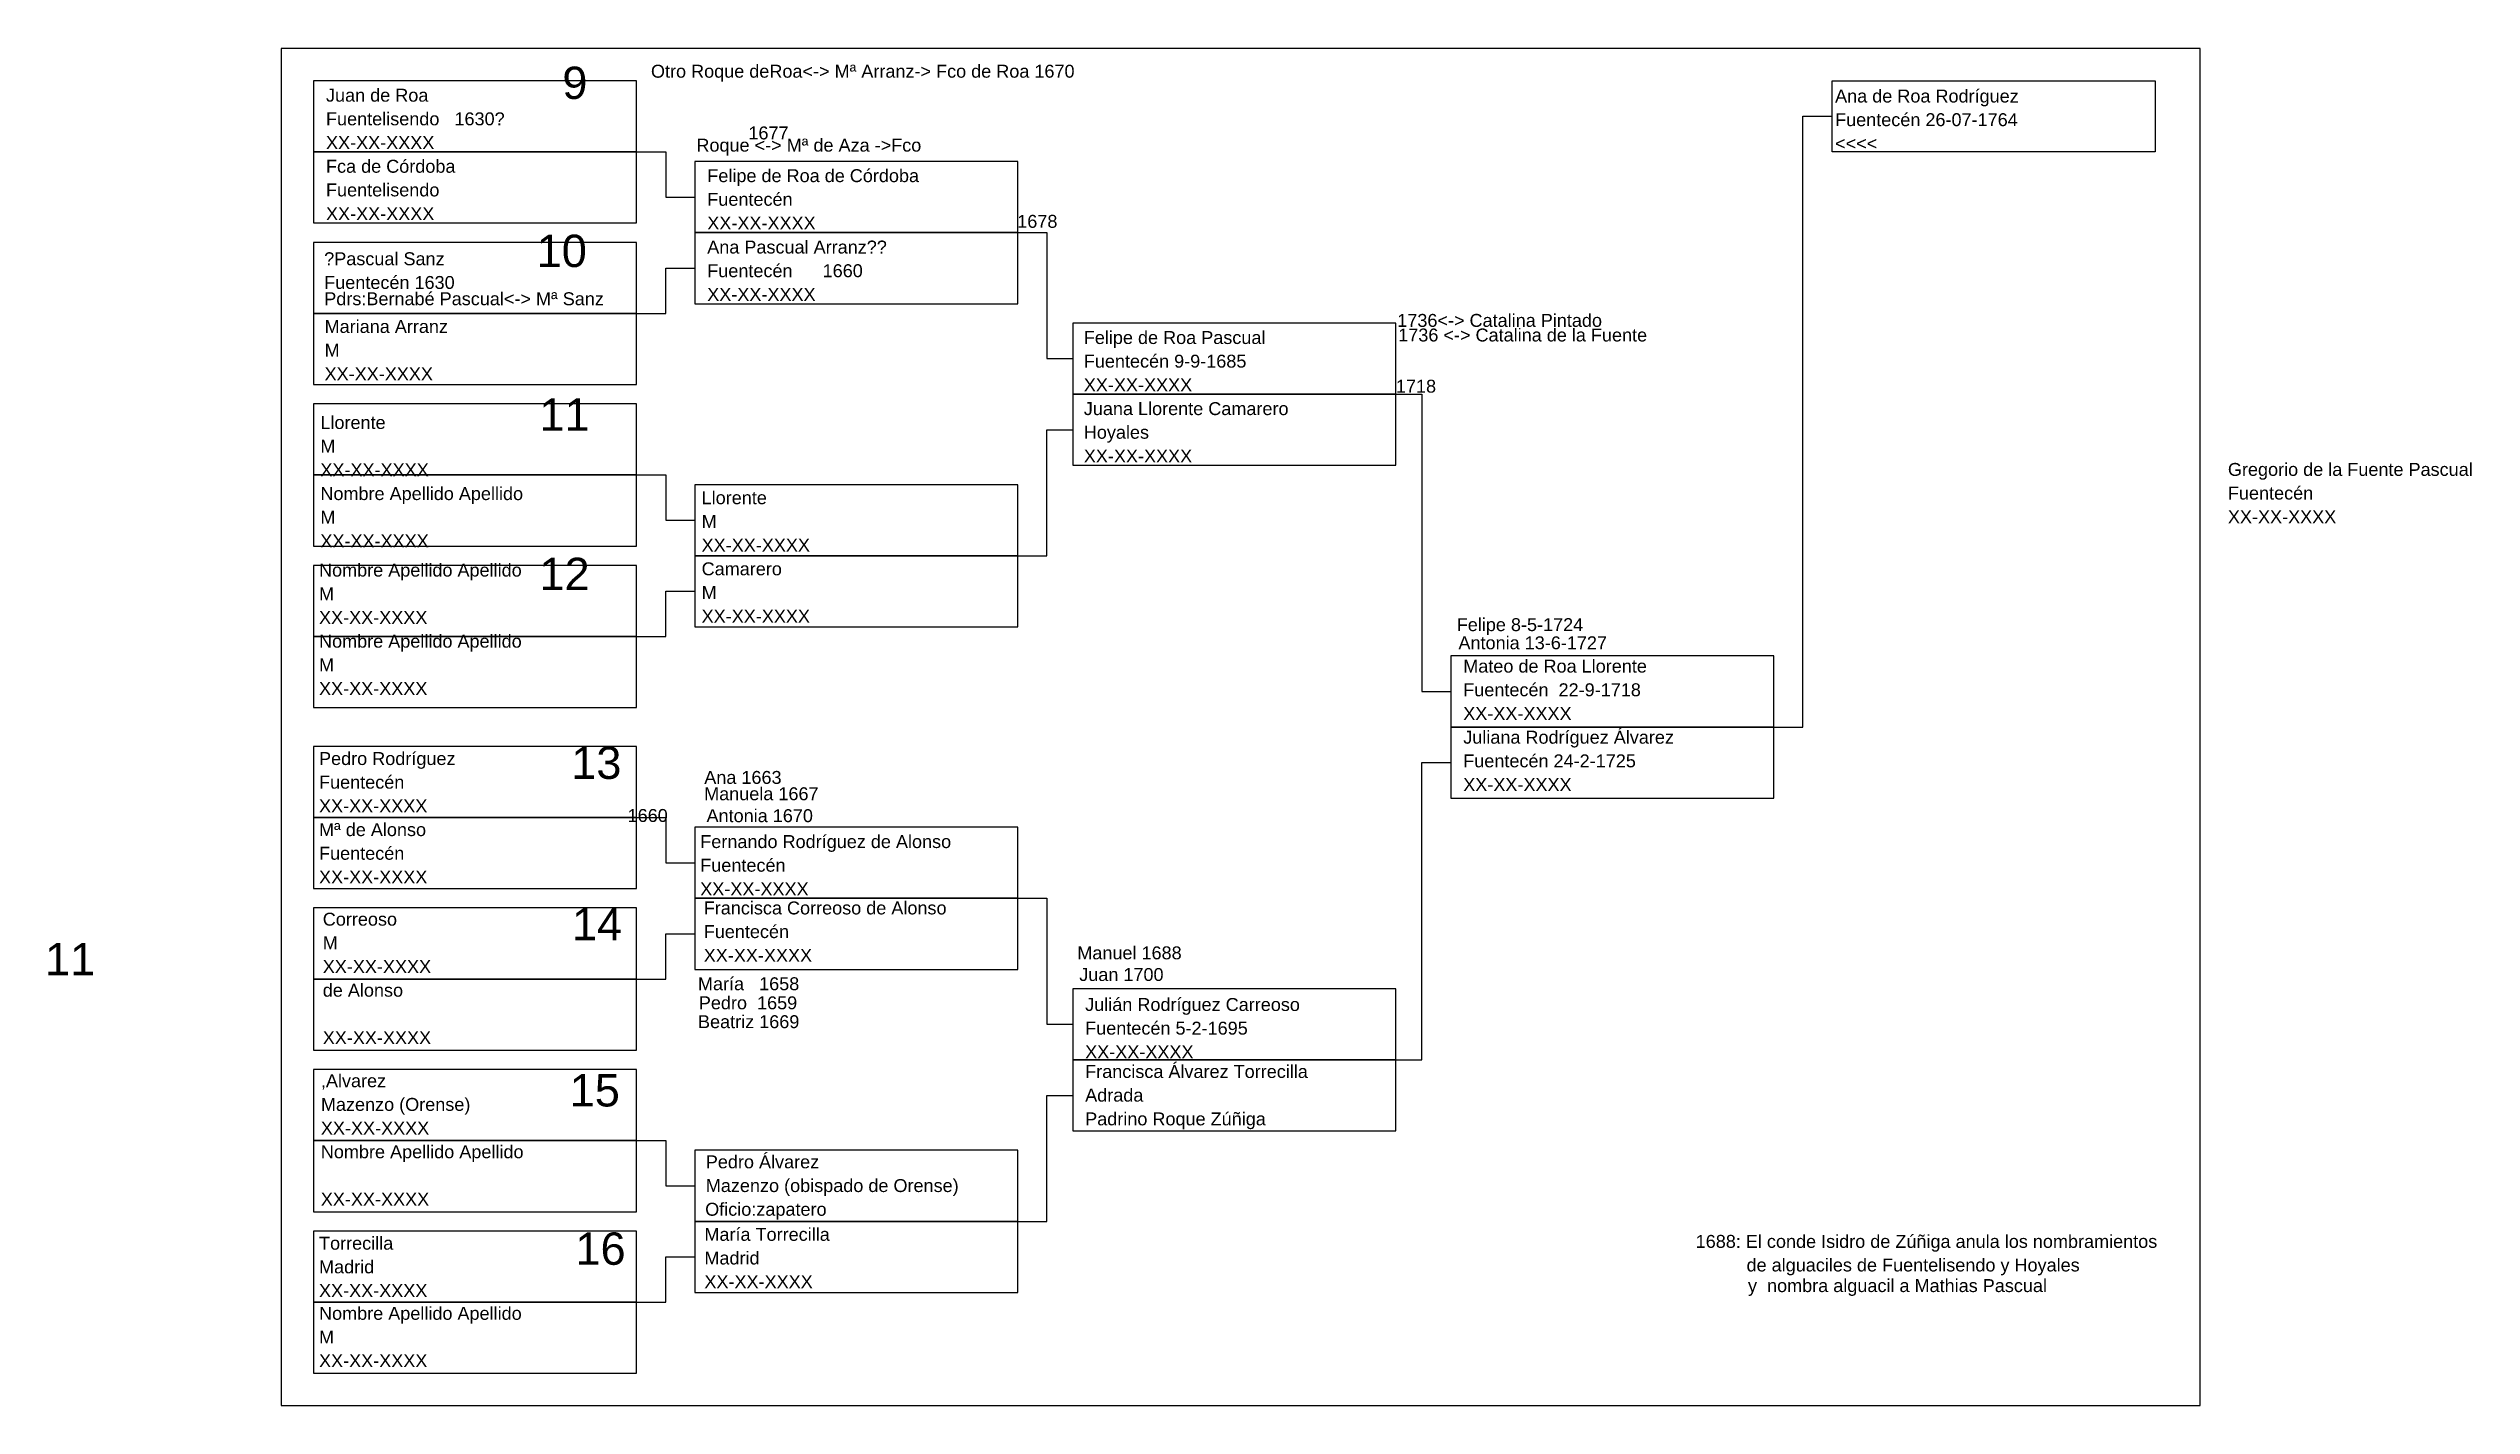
# Model space of a CAD drawing. Header units: millimetres. Extents: x -16844 to 23151, y -8543 to 4892.
# Drawn here: x -1789.9 to -1414.9, y -1.2 to 208.8 of the extents above; entities that cross this region are included whole.
import ezdxf
from ezdxf.enums import TextEntityAlignment as Align

# ---------------------------------------------------------------- set-up
doc = ezdxf.new("R2010")
doc.units = ezdxf.units.MM
doc.layers.add('González', color=160, linetype='Continuous')
doc.styles.add('Arial', font='arial.ttf', dxfattribs={"height": 0.01})

msp = doc.modelspace()

# ---------------------------------------------------------------- texts
at = {"style": 'Arial'}
for s, p in [('9', (-1706.48, 200.99)), ('10', (-1706.57, 174.98)), ('11', (-1706.14, 149.65)), ('12', (-1706.14, 124.99)), ('13', (-1701.22, 95.77)), ('14', (-1701.11, 70.8)), ('11', (-1782.66, 65.38)), ('15', (-1701.46, 45.08)), ('16', (-1700.57, 20.58))]:
    msp.add_text(s, height=5, dxfattribs=at).set_placement(p, align=Align.RIGHT)

# ---------------------------------------------------------------- blocks, each defined once
blk = doc.blocks.new('Hoja inferior')
for points in [[(0, -210), (297, -210), (297, 0), (0, 0)], [(5, -16), (55, -16), (55, -5), (5, -5)], [(240, -5), (290, -5), (290, -16), (240, -16)], [(5, -27), (55, -27), (55, -16), (5, -16)], [(64, -28.5), (114, -28.5), (114, -17.5), (64, -17.5)], [(64, -39.5), (114, -39.5), (114, -28.5), (64, -28.5)], [(5, -41), (55, -41), (55, -30), (5, -30)], [(5, -52), (55, -52), (55, -41), (5, -41)], [(122.5, -53.5), (172.5, -53.5), (172.5, -42.5), (122.5, -42.5)], [(5, -66), (55, -66), (55, -55), (5, -55)], [(122.5, -64.5), (172.5, -64.5), (172.5, -53.5), (122.5, -53.5)], [(5, -77), (55, -77), (55, -66), (5, -66)], [(64, -78.5), (114, -78.5), (114, -67.5), (64, -67.5)], [(64, -89.5), (114, -89.5), (114, -78.5), (64, -78.5)], [(5, -91), (55, -91), (55, -80), (5, -80)], [(5, -102), (55, -102), (55, -91), (5, -91)], [(181, -105), (231, -105), (231, -94), (181, -94)], [(5, -119), (55, -119), (55, -108), (5, -108)], [(181, -116), (231, -116), (231, -105), (181, -105)], [(5, -130), (55, -130), (55, -119), (5, -119)], [(64, -131.5), (114, -131.5), (114, -120.5), (64, -120.5)], [(5, -144), (55, -144), (55, -133), (5, -133)], [(64, -142.5), (114, -142.5), (114, -131.5), (64, -131.5)], [(5, -155), (55, -155), (55, -144), (5, -144)], [(122.5, -156.5), (172.5, -156.5), (172.5, -145.5), (122.5, -145.5)], [(122.5, -167.5), (172.5, -167.5), (172.5, -156.5), (122.5, -156.5)], [(5, -169), (55, -169), (55, -158), (5, -158)], [(5, -180), (55, -180), (55, -169), (5, -169)], [(64, -181.5), (114, -181.5), (114, -170.5), (64, -170.5)], [(5, -194), (55, -194), (55, -183), (5, -183)], [(64, -192.5), (114, -192.5), (114, -181.5), (64, -181.5)], [(5, -205), (55, -205), (55, -194), (5, -194)]]:
    blk.add_lwpolyline(points, close=True)
for points in [[(231, -105), (235.5, -105), (235.5, -10.5), (240, -10.5)], [(55, -16), (59.5, -16), (59.5, -23), (64, -23)], [(114, -28.5), (118.5, -28.5), (118.5, -48), (122.5, -48)], [(55, -41), (59.5, -41), (59.5, -34), (64, -34)], [(172.5, -53.5), (176.5, -53.5), (176.5, -99.5), (181, -99.5)], [(114, -78.5), (118.5, -78.5), (118.5, -59), (122.5, -59)], [(55, -66), (59.5, -66), (59.5, -73), (64, -73)], [(55, -91), (59.5, -91), (59.5, -84), (64, -84)], [(172.5, -156.5), (176.5, -156.5), (176.5, -110.5), (181, -110.5)], [(55, -119), (59.5, -119), (59.5, -126), (64, -126)], [(114, -131.5), (118.5, -131.5), (118.5, -151), (122.5, -151)], [(55, -144), (59.5, -144), (59.5, -137), (64, -137)], [(114, -181.5), (118.5, -181.5), (118.5, -162), (122.5, -162)], [(55, -169), (59.5, -169), (59.5, -176), (64, -176)], [(55, -194), (59.5, -194), (59.5, -187), (64, -187)]]:
    blk.add_lwpolyline(points)
blk = doc.blocks.new('Casilla')
at = {"style": 'Arial'}
for tag, p in [('NOMBRE', (0.88, 8.08)), ('LUGAR_NACIMIENTO', (0.88, 4.42)), ('FECHA', (0.88, 0.75))]:
    blk.add_attdef(tag, p, '', height=2, dxfattribs=at)
blk = doc.blocks.new('Hermanos')
at = {"style": 'Arial'}
blk.add_attdef('NOMBRE', (0, 0), '', height=2, dxfattribs=at)

# ---------------------------------------------------------------- block references
for name, p, values in [('Hermanos', (-1696.65, 204.28), {'NOMBRE': 'Otro Roque deRoa<-> Mª Arranz-> Fco de Roa 1670 '}), ('Casilla', (-1747.82, 192.49), {'NOMBRE': 'Juan de Roa   ', 'LUGAR_NACIMIENTO': 'Fuentelisendo   1630?', 'FECHA': 'XX-XX-XXXX'}), ('Casilla', (-1514.27, 192.36), {'NOMBRE': 'Ana de Roa Rodríguez', 'LUGAR_NACIMIENTO': 'Fuentecén 26-07-1764', 'FECHA': '<<<<'}), ('Hermanos', (-1681.57, 194.73), {'NOMBRE': '1677'}), ('Casilla', (-1747.82, 181.49), {'NOMBRE': 'Fca de Córdoba', 'LUGAR_NACIMIENTO': 'Fuentelisendo', 'FECHA': 'XX-XX-XXXX'}), ('Hermanos', (-1689.62, 192.84), {'NOMBRE': 'Roque <-> Mª de Aza ->Fco'}), ('Casilla', (-1688.81, 180.04), {'NOMBRE': 'Felipe de Roa de Córdoba', 'LUGAR_NACIMIENTO': 'Fuentecén', 'FECHA': 'XX-XX-XXXX'}), ('Hermanos', (-1639.96, 181.05), {'NOMBRE': '1678'}), ('Casilla', (-1688.82, 168.99), {'NOMBRE': 'Ana Pascual Arranz??', 'LUGAR_NACIMIENTO': 'Fuentecén      1660', 'FECHA': 'XX-XX-XXXX'}), ('Hermanos', (-1747.21, 169.07), {'NOMBRE': 'Pdrs:Bernabé Pascual<-> Mª Sanz'}), ('Casilla', (-1748.04, 156.7), {'NOMBRE': 'Mariana Arranz', 'LUGAR_NACIMIENTO': 'M', 'FECHA': 'XX-XX-XXXX'}), ('Casilla', (-1630.54, 154.99), {'NOMBRE': 'Felipe de Roa Pascual', 'LUGAR_NACIMIENTO': 'Fuentecén 9-9-1685', 'FECHA': 'XX-XX-XXXX'}), ('Hermanos', (-1581.15, 165.72), {'NOMBRE': '1736<-> Catalina Pintado'}), ('Hermanos', (-1581, 163.46), {'NOMBRE': '1736 <-> Catalina de la Fuente'}), ('Hermanos', (-1581.36, 155.54), {'NOMBRE': '1718'}), ('Casilla', (-1630.54, 143.99), {'NOMBRE': 'Juana Llorente Camarero', 'LUGAR_NACIMIENTO': 'Hoyales', 'FECHA': 'XX-XX-XXXX'}), ('Casilla', (-1748.69, 141.84), {'NOMBRE': 'Llorente', 'LUGAR_NACIMIENTO': 'M', 'FECHA': 'XX-XX-XXXX'}), ('Casilla', (-1453.48, 134.58), {'NOMBRE': 'Gregorio de la Fuente Pascual', 'LUGAR_NACIMIENTO': 'Fuentecén', 'FECHA': 'XX-XX-XXXX'}), ('Casilla', (-1748.69, 130.84), {'NOMBRE': 'Nombre Apellido Apellido', 'LUGAR_NACIMIENTO': 'M', 'FECHA': 'XX-XX-XXXX'}), ('Casilla', (-1689.69, 130.2), {'NOMBRE': 'Llorente', 'LUGAR_NACIMIENTO': 'M', 'FECHA': 'XX-XX-XXXX'}), ('Casilla', (-1748.9, 119), {'NOMBRE': 'Nombre Apellido Apellido', 'LUGAR_NACIMIENTO': 'M', 'FECHA': 'XX-XX-XXXX'}), ('Casilla', (-1689.69, 119.2), {'NOMBRE': 'Camarero', 'LUGAR_NACIMIENTO': 'M', 'FECHA': 'XX-XX-XXXX'}), ('Hermanos', (-1572.72, 118.64), {'NOMBRE': ' Felipe 8-5-1724'}), ('Casilla', (-1748.9, 108), {'NOMBRE': 'Nombre Apellido Apellido', 'LUGAR_NACIMIENTO': 'M', 'FECHA': 'XX-XX-XXXX'}), ('Hermanos', (-1571.68, 115.83), {'NOMBRE': 'Antonia 13-6-1727'}), ('Casilla', (-1571.82, 104.14), {'NOMBRE': 'Mateo de Roa Llorente  ', 'LUGAR_NACIMIENTO': 'Fuentecén  22-9-1718', 'FECHA': 'XX-XX-XXXX'}), ('Casilla', (-1571.82, 93.14), {'NOMBRE': 'Juliana Rodríguez Álvarez', 'LUGAR_NACIMIENTO': 'Fuentecén 24-2-1725', 'FECHA': 'XX-XX-XXXX'}), ('Casilla', (-1748.9, 89.84), {'NOMBRE': 'Pedro Rodríguez', 'LUGAR_NACIMIENTO': 'Fuentecén', 'FECHA': 'XX-XX-XXXX'}), ('Hermanos', (-1688.4, 95), {'NOMBRE': 'Ana 1663'}), ('Hermanos', (-1688.42, 92.47), {'NOMBRE': 'Manuela 1667'}), ('Hermanos', (-1708.8, 89.11), {'NOMBRE': '           1660'}), ('Hermanos', (-1688.05, 89.08), {'NOMBRE': 'Antonia 1670'}), ('Casilla', (-1748.9, 78.84), {'NOMBRE': 'Mª de Alonso', 'LUGAR_NACIMIENTO': 'Fuentecén', 'FECHA': 'XX-XX-XXXX'}), ('Casilla', (-1689.9, 76.99), {'NOMBRE': 'Fernando Rodríguez de Alonso', 'LUGAR_NACIMIENTO': 'Fuentecén', 'FECHA': 'XX-XX-XXXX'}), ('Casilla', (-1748.32, 64.98), {'NOMBRE': 'Correoso', 'LUGAR_NACIMIENTO': 'M', 'FECHA': 'XX-XX-XXXX'}), ('Casilla', (-1689.36, 66.72), {'NOMBRE': 'Francisca Correoso de Alonso', 'LUGAR_NACIMIENTO': 'Fuentecén', 'FECHA': 'XX-XX-XXXX'}), ('Hermanos', (-1630.67, 67.85), {'NOMBRE': 'Manuel 1688'}), ('Hermanos', (-1689.38, 63.07), {'NOMBRE': 'María   1658'}), ('Hermanos', (-1630.37, 64.5), {'NOMBRE': 'Juan 1700'}), ('Hermanos', (-1689.24, 60.12), {'NOMBRE': 'Pedro  1659'}), ('Casilla', (-1630.33, 51.78), {'NOMBRE': 'Julián Rodríguez Carreoso', 'LUGAR_NACIMIENTO': 'Fuentecén 5-2-1695', 'FECHA': 'XX-XX-XXXX'}), ('Hermanos', (-1689.37, 57.2), {'NOMBRE': 'Beatriz 1669'}), ('Casilla', (-1748.61, 39.98), {'NOMBRE': ',Alvarez', 'LUGAR_NACIMIENTO': 'Mazenzo (Orense)', 'FECHA': 'XX-XX-XXXX'}), ('Hermanos', (-1712.32, 28.17), {'NOMBRE': '                               Oficio:zapatero'}), ('Casilla', (-1689.26, 16.21), {'NOMBRE': 'María Torrecilla', 'LUGAR_NACIMIENTO': 'Madrid', 'FECHA': 'XX-XX-XXXX'}), ('Casilla', (-1748.9, 14.84), {'NOMBRE': 'Torrecilla', 'LUGAR_NACIMIENTO': 'Madrid', 'FECHA': 'XX-XX-XXXX'}), ('Casilla', (-1748.9, 3.99), {'NOMBRE': 'Nombre Apellido Apellido', 'LUGAR_NACIMIENTO': 'M', 'FECHA': 'XX-XX-XXXX'})]:
    msp.add_blockref(name, p).add_auto_attribs(values)
ref = msp.add_blockref('Casilla', (-1748.1, 167.18))
ref.add_attrib('NOMBRE', '?Pascual Sanz', (-1747.22, 175.26), dxfattribs={"height": 2, "style": 'Arial'})
ref.add_attrib('LUGAR_NACIMIENTO', 'Fuentecén 1630', (-1747.22, 171.59), dxfattribs={"height": 2, "style": 'Arial'})
ref = msp.add_blockref('Casilla', (-1748.32, 53.98))
ref.add_attrib('NOMBRE', 'de Alonso', (-1747.44, 62.07), dxfattribs={"height": 2, "style": 'Arial'})
ref.add_attrib('FECHA', 'XX-XX-XXXX', (-1747.44, 54.73), dxfattribs={"height": 2, "style": 'Arial'})
ref = msp.add_blockref('Casilla', (-1630.33, 41.41))
ref.add_attrib('NOMBRE', 'Francisca Álvarez Torrecilla', (-1629.45, 49.49), dxfattribs={"height": 2, "style": 'Arial'})
ref.add_attrib('LUGAR_NACIMIENTO', 'Adrada', (-1629.45, 45.83), dxfattribs={"height": 2, "style": 'Arial'})
ref.add_attrib('FECHA', 'Padrino Roque Zúñiga', (-1629.45, 42.16), dxfattribs={"color": 30, "height": 2, "style": 'Arial'})
ref = msp.add_blockref('Casilla', (-1748.61, 28.98))
ref.add_attrib('NOMBRE', 'Nombre Apellido Apellido', (-1747.74, 37.07), dxfattribs={"height": 2, "style": 'Arial'})
ref.add_attrib('FECHA', 'XX-XX-XXXX', (-1747.74, 29.73), dxfattribs={"height": 2, "style": 'Arial'})
ref = msp.add_blockref('Casilla', (-1689.04, 27.42))
ref.add_attrib('NOMBRE', 'Pedro Álvarez', (-1688.16, 35.51), dxfattribs={"height": 2, "style": 'Arial'})
ref.add_attrib('LUGAR_NACIMIENTO', 'Mazenzo (obispado de Orense)', (-1688.16, 31.84), dxfattribs={"height": 2, "style": 'Arial'})
ref = msp.add_blockref('Hermanos', (-1534.97, 23.2))
ref.add_attrib('NOMBRE', '1688: El conde Isidro de Zúñiga anula los nombramientos', (-1534.97, 23.2), dxfattribs={"color": 142, "height": 2, "style": 'Arial'})
ref = msp.add_blockref('Hermanos', (-1527.87, 19.55))
ref.add_attrib('NOMBRE', ' de alguaciles de Fuentelisendo y Hoyales', (-1527.87, 19.55), dxfattribs={"color": 142, "height": 2, "style": 'Arial'})
ref = msp.add_blockref('Hermanos', (-1527.65, 16.36))
ref.add_attrib('NOMBRE', ' y  nombra alguacil a Mathias Pascual', (-1527.65, 16.36), dxfattribs={"color": 142, "height": 2, "style": 'Arial'})
at = {"layer": 'González'}
msp.add_blockref('Hoja inferior', (-1753.87, 208.8), dxfattribs=at)

msp.set_redraw_order([(e.dxf.handle, doc.entitydb.next_handle()) for e in msp.query("TEXT MTEXT ATTDEF DIMENSION ARC_DIMENSION")])  # texts and dimensions are drawn at this point

doc.saveas('drawing.dxf')
